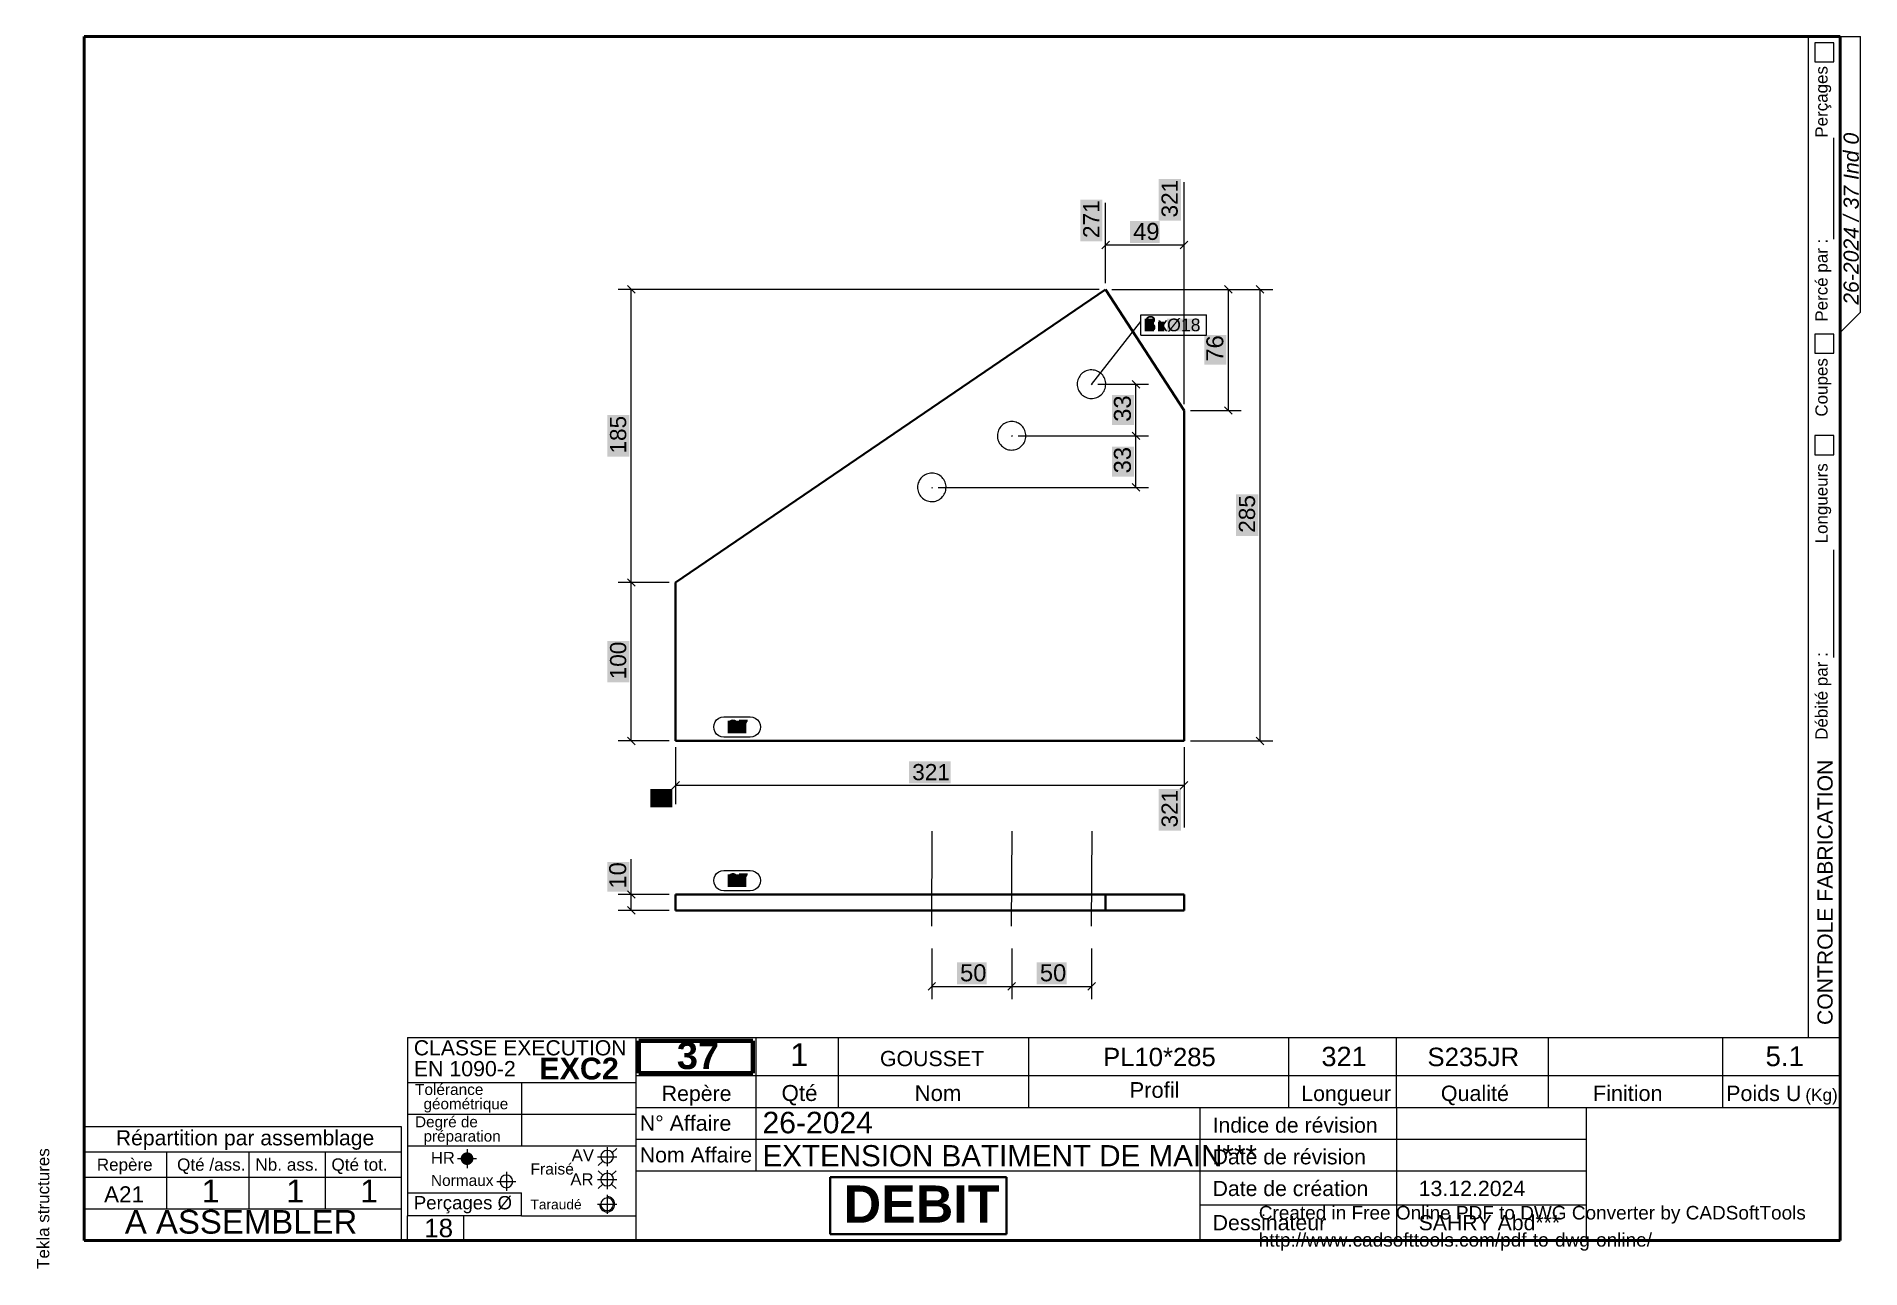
# Model space of a CAD drawing. Header units: millimetres. Extents: x 2 to 290, y 6 to 200.
import ezdxf

# ---------------------------------------------------------------- set-up
doc = ezdxf.new("R2010")
doc.units = ezdxf.units.MM
doc.header["$MEASUREMENT"] = 0
doc.layers.get('0').update_dxf_attribs({"linetype": 'CONTINUOUS'})
doc.layers.add('201CE10', color=7, linetype='CONTINUOUS')
doc.styles.add('201CEA0', font='Arial.ttf')
doc.styles.add('Arial$001H0', font='')
doc.styles.add('Arial$101H0', font='')
doc.styles.add('Arial$201H0IF', font='', dxfattribs={"oblique": 15})
doc.styles.get('Arial$001H0').set_extended_font_data('Arial')
doc.styles.get('Arial$101H0').set_extended_font_data('Arial', bold=True)
doc.styles.get('Arial$201H0IF').set_extended_font_data('Arial', italic=True)

msp = doc.modelspace()

# ---------------------------------------------------------------- texts
at = {"color": 0, "true_color": 0x000007, "style": 'Arial$001H0'}
for s, height, rotation, p in [('Perçages', 1.915, 90, (285, 184.03)), ('321', 2.549, 90.0002, (182.49, 171.44)), ('271', 2.555, 90.0002, (170.13, 168.19)), ('Percé par :', 1.9136, 90, (285, 155)), ('76', 2.682, 90.0002, (189.69, 148.68)), ('Coupes', 1.919, 90, (285, 140)), ('33', 2.682, 90.0002, (175.11, 139.19)), ('185', 2.549, 90.0002, (95.5, 134.18)), ('33', 2.682, 90.0002, (175.11, 131.05)), ('Longueurs', 1.915, 90, (285, 120)), ('285', 2.549, 90.0002, (194.69, 121.68)), ('100', 2.549, 90.0002, (95.5, 98.55)), ('Débité par :', 1.9132, 90, (285, 89)), ('CONTROLE FABRICATION', 2.3866, 90, (285.8, 44)), ('0', 2.97, 90.0002, (102.3, 78.87)), ('321', 2.549, 90.0002, (182.49, 75.17)), ('10', 2.682, 90.0002, (95.5, 65.52))]:
    msp.add_text(s, height=height, rotation=rotation, dxfattribs=at).set_placement(p)
at = {"color": 0, "true_color": 0x000001, "style": 'Arial$201H0IF'}
msp.add_text('26-2024 / 37 Ind 0', height=2.3932, rotation=90, dxfattribs=at).set_placement((289.92, 157.66))
at = {"color": 0, "true_color": 0x000007}
for s, height, style, p in [('49', 2.682, 'Arial$001H0', (175.46, 167.89)), ('37', 2.146, 'Arial$001H0', (111.5, 90.03)), ('321', 2.549, 'Arial$001H0', (140.62, 82.63)), ('37', 2.146, 'Arial$001H0', (111.5, 65.79)), ('50', 2.682, 'Arial$001H0', (148.16, 50.89)), ('50', 2.682, 'Arial$001H0', (160.75, 50.89)), ('CLASSE EXECUTION', 2.3882, 'Arial$001H0', (62, 39.2)), ('37', 4.291, 'Arial$101H0', (103.49, 37.04)), ('EN 1090-2', 2.409, 'Arial$001H0', (62, 35.9)), ('Tolérance ', 1.735, 'Arial$001H0', (62.2, 32.95)), ('Repère', 2.402, 'Arial$001H0', (101.11, 32)), ('Qté', 2.523, 'Arial$001H0', (120, 32)), ('Profil', 2.477, 'Arial$001H0', (174.9, 32.5)), ('Qualité', 2.428, 'Arial$001H0', (224, 32)), ('Finition', 2.436, 'Arial$001H0', (248, 32)), ('Poids U', 2.428, 'Arial$001H0', (269, 32)), ('  géométrique', 1.7204, 'Arial$001H0', (62.2, 30.7)), ('Nom', 2.496, 'Arial$001H0', (141, 32)), ('Longueur', 2.395, 'Arial$001H0', (202, 32)), ('(Kg)', 1.934, 'Arial$001H0', (281.5, 32)), ('Degré de', 1.724, 'Arial$001H0', (62.2, 27.85)), ('N° Affaire', 2.412, 'Arial$001H0', (97.64, 27.3)), ('Indice de révision', 2.3943, 'Arial$001H0', (188, 27)), ('Répartition par assemblage', 2.3866, 'Arial$001H0', (15, 25)), ('  préparation', 1.7216, 'Arial$001H0', (62.2, 25.6)), ('Repère', 1.922, 'Arial$001H0', (12, 21)), ('Qté /ass.', 1.929, 'Arial$001H0', (24.66, 21)), ('Nb. ass.', 1.939, 'Arial$001H0', (37, 21)), ('Qté tot.', 1.939, 'Arial$001H0', (49, 21)), ('HR', 1.871, 'Arial$001H0', (64.7, 22.1)), ('AV', 1.889, 'Arial$001H0', (86.9, 22.5)), ('Nom Affaire', 2.4035, 'Arial$001H0', (97.64, 22.3)), ('Date de révision', 2.3957, 'Arial$001H0', (188, 22)), ('Normaux', 1.741, 'Arial$001H0', (64.7, 18.6)), ('Fraisé', 1.765, 'Arial$001H0', (80.4, 20.4)), ('AR', 1.88, 'Arial$001H0', (86.7, 18.7)), ('DEBIT', 5.865, 'Arial$101H0', (129.8, 12.8)), ('Date de création', 2.3953, 'Arial$001H0', (188, 17)), ('Perçages Ø', 2.101, 'Arial$001H0', (62, 14.9)), ('Taraudé', 1.551, 'Arial$001H0', (80.4, 14.9)), ('Dessinateur', 2.4048, 'Arial$001H0', (188, 11.6))]:
    msp.add_text(s, height=height, dxfattribs=dict(at, style=style)).set_placement(p)
at = {"color": 0, "true_color": 0x008080}
for s, height, style, p in [('3', 2.38, 'Arial$001H0', (177.29, 153.48)), ('Ø18', 1.999, 'Arial$001H0', (180.82, 153.48)), ('x', 2.22, 'Arial$001H0', (179.37, 153.48)), ('1', 3.61, 'Arial$001H0', (121.39, 37.5)), ('PL10*285', 2.895, 'Arial$001H0', (170.73, 37.5)), ('321', 3.058, 'Arial$001H0', (205.17, 37.5)), ('S235JR', 2.911, 'Arial$001H0', (221.89, 37.5)), ('5.1', 3.122, 'Arial$001H0', (275.22, 37.5)), ('EXC2', 3.438, 'Arial$101H0', (81.79, 35.4)), ('GOUSSET', 2.405, 'Arial$001H0', (135.53, 37.5)), ('26-2024', 3.396, 'Arial$001H0', (117, 26.9)), ('EXTENSION BATIMENT DE MAIN***', 3.3387, 'Arial$001H0', (117, 21.7)), ('A21', 2.537, 'Arial$001H0', (13.14, 16)), ('1', 3.61, 'Arial$001H0', (28.55, 16)), ('1', 3.61, 'Arial$001H0', (41.89, 16)), ('1', 3.61, 'Arial$001H0', (53.55, 16)), ('13.12.2024', 2.407, 'Arial$001H0', (220.5, 17)), ('18', 2.913, 'Arial$001H0', (63.66, 10.5)), ('SAHRY Abd***', 2.3958, 'Arial$001H0', (220.5, 11.6))]:
    msp.add_text(s, height=height, dxfattribs=dict(at, style=style)).set_placement(p)
at = {"color": 0, "true_color": 0x333399, "style": 'Arial$001H0'}
msp.add_text('Tekla structures', height=1.9166, rotation=90, dxfattribs=at).set_placement((4.5, 5.5))
at = {"color": 0, "true_color": 0x000001, "style": 'Arial$001H0'}
msp.add_text('A ASSEMBLER', height=3.7188, dxfattribs=at).set_placement((16.42, 11.07))

# ---------------------------------------------------------------- blocks, each defined once
blk = doc.blocks.new('1FED170')
at = {"layer": '201CE10', "color": 0, "true_color": 0x000001, "style": '201CEA0'}
for s, p in [('Created in Free Online PDF to DWG Converter by CADSoftTools', (0, 0)), ('http://www.cadsofttools.com/pdf-to-dwg-online/', (0, -2))]:
    blk.add_text(s, height=1, dxfattribs=at).set_placement(p)

# ---------------------------------------------------------------- hatches: boundary and pattern name
at = {"true_color": 0xffffff}
for points in [[(182.99, 177.5), (179.49, 177.5), (179.49, 170.94), (182.99, 170.94)], [(170.63, 174.25), (167.13, 174.25), (167.13, 167.69), (170.63, 167.69)], [(179.67, 167.39), (179.67, 170.89), (174.96, 170.89), (174.96, 167.39)], [(178.77, 153.48), (178.77, 155.48), (177.29, 155.48), (177.29, 153.48)], [(178.77, 153.48), (178.77, 155.48), (177.29, 155.48), (177.29, 153.48)], [(185.86, 153.48), (185.86, 155.48), (180.82, 155.48), (180.82, 153.48)], [(185.86, 153.48), (185.86, 155.48), (180.82, 155.48), (180.82, 153.48)], [(180.37, 153.48), (180.37, 154.98), (179.37, 154.98), (179.37, 153.48)], [(180.37, 153.48), (180.37, 154.98), (179.37, 154.98), (179.37, 153.48)], [(190.19, 152.88), (186.69, 152.88), (186.69, 148.18), (190.19, 148.18)], [(175.61, 143.4), (172.11, 143.4), (172.11, 138.69), (175.61, 138.69)], [(96, 140.24), (92.5, 140.24), (92.5, 133.68), (96, 133.68)], [(175.61, 135.25), (172.11, 135.25), (172.11, 130.55), (175.61, 130.55)], [(195.19, 127.74), (191.69, 127.74), (191.69, 121.18), (195.19, 121.18)], [(96, 104.61), (92.5, 104.61), (92.5, 98.05), (96, 98.05)], [(114.46, 90.03), (114.46, 92.03), (111.5, 92.03), (111.5, 90.03)], [(114.46, 90.03), (114.46, 92.03), (111.5, 92.03), (111.5, 90.03)], [(146.68, 82.13), (146.68, 85.63), (140.12, 85.63), (140.12, 82.13)], [(102.8, 81.23), (99.3, 81.23), (99.3, 78.37), (102.8, 78.37)], [(182.99, 81.23), (179.49, 81.23), (179.49, 74.67), (182.99, 74.67)], [(96, 69.73), (92.5, 69.73), (92.5, 65.02), (96, 65.02)], [(114.46, 65.79), (114.46, 67.79), (111.5, 67.79), (111.5, 65.79)], [(114.46, 65.79), (114.46, 67.79), (111.5, 67.79), (111.5, 65.79)], [(152.36, 50.39), (152.36, 53.89), (147.66, 53.89), (147.66, 50.39)], [(164.96, 50.39), (164.96, 53.89), (160.25, 53.89), (160.25, 50.39)]]:
    msp.add_hatch(color=0, dxfattribs=at).paths.add_polyline_path(points)
at = {"true_color": 0x000007}
for points in [[(171.13, 167.09), (171.18, 167.09), (171.18, 167.09), (171.18, 167.08), (171.18, 167.08), (171.18, 167.08), (171.18, 167.07), (171.18, 167.07), (171.18, 167.07), (171.17, 167.07), (171.17, 167.06), (171.17, 167.06), (171.17, 167.06), (171.17, 167.06), (171.16, 167.05), (171.16, 167.05), (171.16, 167.05), (171.16, 167.05), (171.15, 167.05), (171.15, 167.05), (171.15, 167.04), (171.15, 167.04), (171.14, 167.04), (171.14, 167.04), (171.14, 167.04), (171.13, 167.04), (171.13, 167.04), (171.12, 167.04), (171.12, 167.04), (171.12, 167.04), (171.12, 167.04), (171.11, 167.05), (171.11, 167.05), (171.11, 167.05), (171.1, 167.05), (171.1, 167.05), (171.1, 167.05), (171.1, 167.06), (171.09, 167.06), (171.09, 167.06), (171.09, 167.06), (171.09, 167.07), (171.09, 167.07), (171.09, 167.07), (171.08, 167.07), (171.08, 167.08), (171.08, 167.08), (171.08, 167.08), (171.08, 167.09), (171.08, 167.09), (171.08, 167.09), (171.08, 167.1), (171.08, 167.1), (171.08, 167.1), (171.08, 167.11), (171.09, 167.11), (171.09, 167.11), (171.09, 167.12), (171.09, 167.12), (171.09, 167.12), (171.09, 167.12), (171.1, 167.13), (171.1, 167.13), (171.1, 167.13), (171.1, 167.13), (171.11, 167.13), (171.11, 167.14), (171.11, 167.14), (171.12, 167.14), (171.12, 167.14), (171.12, 167.14), (171.12, 167.14), (171.13, 167.14), (171.13, 167.14), (171.14, 167.14), (171.14, 167.14), (171.14, 167.14), (171.15, 167.14), (171.15, 167.14), (171.15, 167.14), (171.15, 167.14), (171.16, 167.13), (171.16, 167.13), (171.16, 167.13), (171.16, 167.13), (171.17, 167.13), (171.17, 167.12), (171.17, 167.12), (171.17, 167.12), (171.17, 167.12), (171.18, 167.11), (171.18, 167.11), (171.18, 167.11), (171.18, 167.1), (171.18, 167.1), (171.18, 167.1), (171.18, 167.09), (171.18, 167.09)], [(183.49, 167.09), (183.54, 167.09), (183.54, 167.09), (183.54, 167.08), (183.54, 167.08), (183.54, 167.08), (183.54, 167.07), (183.54, 167.07), (183.54, 167.07), (183.54, 167.07), (183.53, 167.06), (183.53, 167.06), (183.53, 167.06), (183.53, 167.06), (183.53, 167.05), (183.52, 167.05), (183.52, 167.05), (183.52, 167.05), (183.51, 167.05), (183.51, 167.05), (183.51, 167.04), (183.51, 167.04), (183.5, 167.04), (183.5, 167.04), (183.5, 167.04), (183.49, 167.04), (183.49, 167.04), (183.49, 167.04), (183.48, 167.04), (183.48, 167.04), (183.48, 167.04), (183.47, 167.05), (183.47, 167.05), (183.47, 167.05), (183.46, 167.05), (183.46, 167.05), (183.46, 167.05), (183.46, 167.06), (183.45, 167.06), (183.45, 167.06), (183.45, 167.06), (183.45, 167.07), (183.45, 167.07), (183.45, 167.07), (183.45, 167.07), (183.44, 167.08), (183.44, 167.08), (183.44, 167.08), (183.44, 167.09), (183.44, 167.09), (183.44, 167.09), (183.44, 167.1), (183.44, 167.1), (183.44, 167.1), (183.45, 167.11), (183.45, 167.11), (183.45, 167.11), (183.45, 167.12), (183.45, 167.12), (183.45, 167.12), (183.45, 167.12), (183.46, 167.13), (183.46, 167.13), (183.46, 167.13), (183.46, 167.13), (183.47, 167.13), (183.47, 167.14), (183.47, 167.14), (183.48, 167.14), (183.48, 167.14), (183.48, 167.14), (183.49, 167.14), (183.49, 167.14), (183.49, 167.14), (183.5, 167.14), (183.5, 167.14), (183.5, 167.14), (183.51, 167.14), (183.51, 167.14), (183.51, 167.14), (183.51, 167.14), (183.52, 167.13), (183.52, 167.13), (183.52, 167.13), (183.53, 167.13), (183.53, 167.13), (183.53, 167.12), (183.53, 167.12), (183.53, 167.12), (183.54, 167.12), (183.54, 167.11), (183.54, 167.11), (183.54, 167.11), (183.54, 167.1), (183.54, 167.1), (183.54, 167.1), (183.54, 167.09), (183.54, 167.09)], [(96.3, 160.09), (96.35, 160.09), (96.35, 160.09), (96.35, 160.08), (96.35, 160.08), (96.35, 160.08), (96.35, 160.07), (96.35, 160.07), (96.34, 160.07), (96.34, 160.07), (96.34, 160.06), (96.34, 160.06), (96.34, 160.06), (96.34, 160.06), (96.33, 160.05), (96.33, 160.05), (96.33, 160.05), (96.33, 160.05), (96.32, 160.05), (96.32, 160.04), (96.32, 160.04), (96.31, 160.04), (96.31, 160.04), (96.31, 160.04), (96.3, 160.04), (96.3, 160.04), (96.3, 160.04), (96.29, 160.04), (96.29, 160.04), (96.29, 160.04), (96.28, 160.04), (96.28, 160.04), (96.28, 160.05), (96.27, 160.05), (96.27, 160.05), (96.27, 160.05), (96.27, 160.05), (96.26, 160.06), (96.26, 160.06), (96.26, 160.06), (96.26, 160.06), (96.26, 160.07), (96.26, 160.07), (96.25, 160.07), (96.25, 160.07), (96.25, 160.08), (96.25, 160.08), (96.25, 160.08), (96.25, 160.09), (96.25, 160.09), (96.25, 160.09), (96.25, 160.1), (96.25, 160.1), (96.25, 160.1), (96.25, 160.11), (96.25, 160.11), (96.26, 160.11), (96.26, 160.12), (96.26, 160.12), (96.26, 160.12), (96.26, 160.12), (96.26, 160.13), (96.27, 160.13), (96.27, 160.13), (96.27, 160.13), (96.27, 160.13), (96.28, 160.14), (96.28, 160.14), (96.28, 160.14), (96.29, 160.14), (96.29, 160.14), (96.29, 160.14), (96.3, 160.14), (96.3, 160.14), (96.3, 160.14), (96.31, 160.14), (96.31, 160.14), (96.31, 160.14), (96.32, 160.14), (96.32, 160.14), (96.32, 160.14), (96.33, 160.13), (96.33, 160.13), (96.33, 160.13), (96.33, 160.13), (96.34, 160.13), (96.34, 160.12), (96.34, 160.12), (96.34, 160.12), (96.34, 160.12), (96.34, 160.11), (96.35, 160.11), (96.35, 160.11), (96.35, 160.1), (96.35, 160.1), (96.35, 160.1), (96.35, 160.09), (96.35, 160.09)], [(190.49, 160.09), (190.54, 160.09), (190.54, 160.09), (190.54, 160.08), (190.54, 160.08), (190.54, 160.08), (190.54, 160.07), (190.54, 160.07), (190.54, 160.07), (190.54, 160.07), (190.53, 160.06), (190.53, 160.06), (190.53, 160.06), (190.53, 160.06), (190.53, 160.05), (190.52, 160.05), (190.52, 160.05), (190.52, 160.05), (190.51, 160.05), (190.51, 160.04), (190.51, 160.04), (190.51, 160.04), (190.5, 160.04), (190.5, 160.04), (190.5, 160.04), (190.49, 160.04), (190.49, 160.04), (190.49, 160.04), (190.48, 160.04), (190.48, 160.04), (190.48, 160.04), (190.47, 160.04), (190.47, 160.05), (190.47, 160.05), (190.46, 160.05), (190.46, 160.05), (190.46, 160.05), (190.46, 160.06), (190.45, 160.06), (190.45, 160.06), (190.45, 160.06), (190.45, 160.07), (190.45, 160.07), (190.45, 160.07), (190.45, 160.07), (190.44, 160.08), (190.44, 160.08), (190.44, 160.08), (190.44, 160.09), (190.44, 160.09), (190.44, 160.09), (190.44, 160.1), (190.44, 160.1), (190.44, 160.1), (190.45, 160.11), (190.45, 160.11), (190.45, 160.11), (190.45, 160.12), (190.45, 160.12), (190.45, 160.12), (190.45, 160.12), (190.46, 160.13), (190.46, 160.13), (190.46, 160.13), (190.46, 160.13), (190.47, 160.13), (190.47, 160.14), (190.47, 160.14), (190.48, 160.14), (190.48, 160.14), (190.48, 160.14), (190.49, 160.14), (190.49, 160.14), (190.49, 160.14), (190.5, 160.14), (190.5, 160.14), (190.5, 160.14), (190.51, 160.14), (190.51, 160.14), (190.51, 160.14), (190.51, 160.14), (190.52, 160.13), (190.52, 160.13), (190.52, 160.13), (190.53, 160.13), (190.53, 160.13), (190.53, 160.12), (190.53, 160.12), (190.53, 160.12), (190.54, 160.12), (190.54, 160.11), (190.54, 160.11), (190.54, 160.11), (190.54, 160.1), (190.54, 160.1), (190.54, 160.1), (190.54, 160.09), (190.54, 160.09)], [(195.49, 160.09), (195.54, 160.09), (195.54, 160.09), (195.54, 160.08), (195.54, 160.08), (195.54, 160.08), (195.54, 160.07), (195.54, 160.07), (195.54, 160.07), (195.54, 160.07), (195.53, 160.06), (195.53, 160.06), (195.53, 160.06), (195.53, 160.06), (195.53, 160.05), (195.52, 160.05), (195.52, 160.05), (195.52, 160.05), (195.51, 160.05), (195.51, 160.04), (195.51, 160.04), (195.51, 160.04), (195.5, 160.04), (195.5, 160.04), (195.5, 160.04), (195.49, 160.04), (195.49, 160.04), (195.49, 160.04), (195.48, 160.04), (195.48, 160.04), (195.48, 160.04), (195.47, 160.04), (195.47, 160.05), (195.47, 160.05), (195.46, 160.05), (195.46, 160.05), (195.46, 160.05), (195.46, 160.06), (195.45, 160.06), (195.45, 160.06), (195.45, 160.06), (195.45, 160.07), (195.45, 160.07), (195.45, 160.07), (195.45, 160.07), (195.44, 160.08), (195.44, 160.08), (195.44, 160.08), (195.44, 160.09), (195.44, 160.09), (195.44, 160.09), (195.44, 160.1), (195.44, 160.1), (195.44, 160.1), (195.45, 160.11), (195.45, 160.11), (195.45, 160.11), (195.45, 160.12), (195.45, 160.12), (195.45, 160.12), (195.45, 160.12), (195.46, 160.13), (195.46, 160.13), (195.46, 160.13), (195.46, 160.13), (195.47, 160.13), (195.47, 160.14), (195.47, 160.14), (195.48, 160.14), (195.48, 160.14), (195.48, 160.14), (195.49, 160.14), (195.49, 160.14), (195.49, 160.14), (195.5, 160.14), (195.5, 160.14), (195.5, 160.14), (195.51, 160.14), (195.51, 160.14), (195.51, 160.14), (195.51, 160.14), (195.52, 160.13), (195.52, 160.13), (195.52, 160.13), (195.53, 160.13), (195.53, 160.13), (195.53, 160.12), (195.53, 160.12), (195.53, 160.12), (195.54, 160.12), (195.54, 160.11), (195.54, 160.11), (195.54, 160.11), (195.54, 160.1), (195.54, 160.1), (195.54, 160.1), (195.54, 160.09), (195.54, 160.09)], [(175.91, 145.11), (175.96, 145.11), (175.96, 145.11), (175.96, 145.11), (175.96, 145.1), (175.95, 145.1), (175.95, 145.1), (175.95, 145.09), (175.95, 145.09), (175.95, 145.09), (175.95, 145.09), (175.95, 145.08), (175.94, 145.08), (175.94, 145.08), (175.94, 145.08), (175.94, 145.07), (175.93, 145.07), (175.93, 145.07), (175.93, 145.07), (175.93, 145.07), (175.92, 145.07), (175.92, 145.07), (175.92, 145.07), (175.91, 145.06), (175.91, 145.06), (175.91, 145.06), (175.9, 145.06), (175.9, 145.06), (175.9, 145.07), (175.89, 145.07), (175.89, 145.07), (175.89, 145.07), (175.88, 145.07), (175.88, 145.07), (175.88, 145.07), (175.88, 145.07), (175.87, 145.08), (175.87, 145.08), (175.87, 145.08), (175.87, 145.08), (175.86, 145.09), (175.86, 145.09), (175.86, 145.09), (175.86, 145.09), (175.86, 145.1), (175.86, 145.1), (175.86, 145.1), (175.86, 145.11), (175.86, 145.11), (175.86, 145.11), (175.86, 145.12), (175.86, 145.12), (175.86, 145.12), (175.86, 145.13), (175.86, 145.13), (175.86, 145.13), (175.86, 145.14), (175.86, 145.14), (175.86, 145.14), (175.87, 145.14), (175.87, 145.15), (175.87, 145.15), (175.87, 145.15), (175.88, 145.15), (175.88, 145.16), (175.88, 145.16), (175.88, 145.16), (175.89, 145.16), (175.89, 145.16), (175.89, 145.16), (175.9, 145.16), (175.9, 145.16), (175.9, 145.16), (175.91, 145.16), (175.91, 145.16), (175.91, 145.16), (175.92, 145.16), (175.92, 145.16), (175.92, 145.16), (175.93, 145.16), (175.93, 145.16), (175.93, 145.16), (175.93, 145.16), (175.94, 145.15), (175.94, 145.15), (175.94, 145.15), (175.94, 145.15), (175.95, 145.14), (175.95, 145.14), (175.95, 145.14), (175.95, 145.14), (175.95, 145.13), (175.95, 145.13), (175.95, 145.13), (175.96, 145.12), (175.96, 145.12), (175.96, 145.12), (175.96, 145.11)], [(190.49, 140.97), (190.54, 140.97), (190.54, 140.97), (190.54, 140.96), (190.54, 140.96), (190.54, 140.96), (190.54, 140.95), (190.54, 140.95), (190.54, 140.95), (190.54, 140.95), (190.53, 140.94), (190.53, 140.94), (190.53, 140.94), (190.53, 140.94), (190.53, 140.93), (190.52, 140.93), (190.52, 140.93), (190.52, 140.93), (190.51, 140.93), (190.51, 140.92), (190.51, 140.92), (190.51, 140.92), (190.5, 140.92), (190.5, 140.92), (190.5, 140.92), (190.49, 140.92), (190.49, 140.92), (190.49, 140.92), (190.48, 140.92), (190.48, 140.92), (190.48, 140.92), (190.47, 140.92), (190.47, 140.93), (190.47, 140.93), (190.46, 140.93), (190.46, 140.93), (190.46, 140.93), (190.46, 140.94), (190.45, 140.94), (190.45, 140.94), (190.45, 140.94), (190.45, 140.95), (190.45, 140.95), (190.45, 140.95), (190.45, 140.95), (190.44, 140.96), (190.44, 140.96), (190.44, 140.96), (190.44, 140.97), (190.44, 140.97), (190.44, 140.97), (190.44, 140.98), (190.44, 140.98), (190.44, 140.98), (190.45, 140.99), (190.45, 140.99), (190.45, 140.99), (190.45, 141), (190.45, 141), (190.45, 141), (190.45, 141), (190.46, 141.01), (190.46, 141.01), (190.46, 141.01), (190.46, 141.01), (190.47, 141.01), (190.47, 141.01), (190.47, 141.02), (190.48, 141.02), (190.48, 141.02), (190.48, 141.02), (190.49, 141.02), (190.49, 141.02), (190.49, 141.02), (190.5, 141.02), (190.5, 141.02), (190.5, 141.02), (190.51, 141.02), (190.51, 141.02), (190.51, 141.02), (190.51, 141.01), (190.52, 141.01), (190.52, 141.01), (190.52, 141.01), (190.53, 141.01), (190.53, 141.01), (190.53, 141), (190.53, 141), (190.53, 141), (190.54, 141), (190.54, 140.99), (190.54, 140.99), (190.54, 140.99), (190.54, 140.98), (190.54, 140.98), (190.54, 140.98), (190.54, 140.97), (190.54, 140.97)], [(175.91, 136.97), (175.96, 136.97), (175.96, 136.97), (175.96, 136.96), (175.96, 136.96), (175.95, 136.96), (175.95, 136.95), (175.95, 136.95), (175.95, 136.95), (175.95, 136.95), (175.95, 136.94), (175.95, 136.94), (175.94, 136.94), (175.94, 136.94), (175.94, 136.93), (175.94, 136.93), (175.93, 136.93), (175.93, 136.93), (175.93, 136.93), (175.93, 136.92), (175.92, 136.92), (175.92, 136.92), (175.92, 136.92), (175.91, 136.92), (175.91, 136.92), (175.91, 136.92), (175.9, 136.92), (175.9, 136.92), (175.9, 136.92), (175.89, 136.92), (175.89, 136.92), (175.89, 136.92), (175.88, 136.93), (175.88, 136.93), (175.88, 136.93), (175.88, 136.93), (175.87, 136.93), (175.87, 136.94), (175.87, 136.94), (175.87, 136.94), (175.86, 136.94), (175.86, 136.95), (175.86, 136.95), (175.86, 136.95), (175.86, 136.95), (175.86, 136.96), (175.86, 136.96), (175.86, 136.96), (175.86, 136.97), (175.86, 136.97), (175.86, 136.97), (175.86, 136.98), (175.86, 136.98), (175.86, 136.98), (175.86, 136.99), (175.86, 136.99), (175.86, 136.99), (175.86, 137), (175.86, 137), (175.87, 137), (175.87, 137), (175.87, 137.01), (175.87, 137.01), (175.88, 137.01), (175.88, 137.01), (175.88, 137.01), (175.88, 137.02), (175.89, 137.02), (175.89, 137.02), (175.89, 137.02), (175.9, 137.02), (175.9, 137.02), (175.9, 137.02), (175.91, 137.02), (175.91, 137.02), (175.91, 137.02), (175.92, 137.02), (175.92, 137.02), (175.92, 137.02), (175.93, 137.02), (175.93, 137.02), (175.93, 137.01), (175.93, 137.01), (175.94, 137.01), (175.94, 137.01), (175.94, 137.01), (175.94, 137), (175.95, 137), (175.95, 137), (175.95, 137), (175.95, 136.99), (175.95, 136.99), (175.95, 136.99), (175.95, 136.98), (175.96, 136.98), (175.96, 136.98), (175.96, 136.97), (175.96, 136.97)], [(175.91, 136.97), (175.96, 136.97), (175.96, 136.97), (175.96, 136.96), (175.96, 136.96), (175.95, 136.96), (175.95, 136.95), (175.95, 136.95), (175.95, 136.95), (175.95, 136.95), (175.95, 136.94), (175.95, 136.94), (175.94, 136.94), (175.94, 136.94), (175.94, 136.93), (175.94, 136.93), (175.93, 136.93), (175.93, 136.93), (175.93, 136.93), (175.93, 136.92), (175.92, 136.92), (175.92, 136.92), (175.92, 136.92), (175.91, 136.92), (175.91, 136.92), (175.91, 136.92), (175.9, 136.92), (175.9, 136.92), (175.9, 136.92), (175.89, 136.92), (175.89, 136.92), (175.89, 136.92), (175.88, 136.93), (175.88, 136.93), (175.88, 136.93), (175.88, 136.93), (175.87, 136.93), (175.87, 136.94), (175.87, 136.94), (175.87, 136.94), (175.86, 136.94), (175.86, 136.95), (175.86, 136.95), (175.86, 136.95), (175.86, 136.95), (175.86, 136.96), (175.86, 136.96), (175.86, 136.96), (175.86, 136.97), (175.86, 136.97), (175.86, 136.97), (175.86, 136.98), (175.86, 136.98), (175.86, 136.98), (175.86, 136.99), (175.86, 136.99), (175.86, 136.99), (175.86, 137), (175.86, 137), (175.87, 137), (175.87, 137), (175.87, 137.01), (175.87, 137.01), (175.88, 137.01), (175.88, 137.01), (175.88, 137.01), (175.88, 137.02), (175.89, 137.02), (175.89, 137.02), (175.89, 137.02), (175.9, 137.02), (175.9, 137.02), (175.9, 137.02), (175.91, 137.02), (175.91, 137.02), (175.91, 137.02), (175.92, 137.02), (175.92, 137.02), (175.92, 137.02), (175.93, 137.02), (175.93, 137.02), (175.93, 137.01), (175.93, 137.01), (175.94, 137.01), (175.94, 137.01), (175.94, 137.01), (175.94, 137), (175.95, 137), (175.95, 137), (175.95, 137), (175.95, 136.99), (175.95, 136.99), (175.95, 136.99), (175.95, 136.98), (175.96, 136.98), (175.96, 136.98), (175.96, 136.97), (175.96, 136.97)], [(175.91, 128.83), (175.96, 128.83), (175.96, 128.82), (175.96, 128.82), (175.96, 128.82), (175.95, 128.81), (175.95, 128.81), (175.95, 128.81), (175.95, 128.81), (175.95, 128.8), (175.95, 128.8), (175.95, 128.8), (175.94, 128.79), (175.94, 128.79), (175.94, 128.79), (175.94, 128.79), (175.93, 128.79), (175.93, 128.78), (175.93, 128.78), (175.93, 128.78), (175.92, 128.78), (175.92, 128.78), (175.92, 128.78), (175.91, 128.78), (175.91, 128.78), (175.91, 128.78), (175.9, 128.78), (175.9, 128.78), (175.9, 128.78), (175.89, 128.78), (175.89, 128.78), (175.89, 128.78), (175.88, 128.78), (175.88, 128.78), (175.88, 128.79), (175.88, 128.79), (175.87, 128.79), (175.87, 128.79), (175.87, 128.79), (175.87, 128.8), (175.86, 128.8), (175.86, 128.8), (175.86, 128.81), (175.86, 128.81), (175.86, 128.81), (175.86, 128.81), (175.86, 128.82), (175.86, 128.82), (175.86, 128.82), (175.86, 128.83), (175.86, 128.83), (175.86, 128.83), (175.86, 128.84), (175.86, 128.84), (175.86, 128.84), (175.86, 128.85), (175.86, 128.85), (175.86, 128.85), (175.86, 128.86), (175.87, 128.86), (175.87, 128.86), (175.87, 128.86), (175.87, 128.86), (175.88, 128.87), (175.88, 128.87), (175.88, 128.87), (175.88, 128.87), (175.89, 128.87), (175.89, 128.87), (175.89, 128.88), (175.9, 128.88), (175.9, 128.88), (175.9, 128.88), (175.91, 128.88), (175.91, 128.88), (175.91, 128.88), (175.92, 128.88), (175.92, 128.88), (175.92, 128.87), (175.93, 128.87), (175.93, 128.87), (175.93, 128.87), (175.93, 128.87), (175.94, 128.87), (175.94, 128.86), (175.94, 128.86), (175.94, 128.86), (175.95, 128.86), (175.95, 128.86), (175.95, 128.85), (175.95, 128.85), (175.95, 128.85), (175.95, 128.84), (175.95, 128.84), (175.96, 128.84), (175.96, 128.83), (175.96, 128.83), (175.96, 128.83)], [(96.3, 113.83), (96.35, 113.83), (96.35, 113.82), (96.35, 113.82), (96.35, 113.82), (96.35, 113.81), (96.35, 113.81), (96.35, 113.81), (96.34, 113.8), (96.34, 113.8), (96.34, 113.8), (96.34, 113.79), (96.34, 113.79), (96.34, 113.79), (96.33, 113.79), (96.33, 113.79), (96.33, 113.78), (96.33, 113.78), (96.32, 113.78), (96.32, 113.78), (96.32, 113.78), (96.31, 113.78), (96.31, 113.78), (96.31, 113.78), (96.3, 113.78), (96.3, 113.78), (96.3, 113.78), (96.29, 113.78), (96.29, 113.78), (96.29, 113.78), (96.28, 113.78), (96.28, 113.78), (96.28, 113.78), (96.27, 113.78), (96.27, 113.78), (96.27, 113.79), (96.27, 113.79), (96.26, 113.79), (96.26, 113.79), (96.26, 113.79), (96.26, 113.8), (96.26, 113.8), (96.26, 113.8), (96.25, 113.81), (96.25, 113.81), (96.25, 113.81), (96.25, 113.82), (96.25, 113.82), (96.25, 113.82), (96.25, 113.83), (96.25, 113.83), (96.25, 113.83), (96.25, 113.84), (96.25, 113.84), (96.25, 113.84), (96.25, 113.85), (96.26, 113.85), (96.26, 113.85), (96.26, 113.85), (96.26, 113.86), (96.26, 113.86), (96.26, 113.86), (96.27, 113.86), (96.27, 113.87), (96.27, 113.87), (96.27, 113.87), (96.28, 113.87), (96.28, 113.87), (96.28, 113.87), (96.29, 113.87), (96.29, 113.87), (96.29, 113.87), (96.3, 113.88), (96.3, 113.88), (96.3, 113.88), (96.31, 113.87), (96.31, 113.87), (96.31, 113.87), (96.32, 113.87), (96.32, 113.87), (96.32, 113.87), (96.33, 113.87), (96.33, 113.87), (96.33, 113.87), (96.33, 113.86), (96.34, 113.86), (96.34, 113.86), (96.34, 113.86), (96.34, 113.85), (96.34, 113.85), (96.34, 113.85), (96.35, 113.85), (96.35, 113.84), (96.35, 113.84), (96.35, 113.84), (96.35, 113.83), (96.35, 113.83), (96.35, 113.83)], [(96.3, 113.83), (96.35, 113.83), (96.35, 113.82), (96.35, 113.82), (96.35, 113.82), (96.35, 113.81), (96.35, 113.81), (96.35, 113.81), (96.34, 113.8), (96.34, 113.8), (96.34, 113.8), (96.34, 113.79), (96.34, 113.79), (96.34, 113.79), (96.33, 113.79), (96.33, 113.79), (96.33, 113.78), (96.33, 113.78), (96.32, 113.78), (96.32, 113.78), (96.32, 113.78), (96.31, 113.78), (96.31, 113.78), (96.31, 113.78), (96.3, 113.78), (96.3, 113.78), (96.3, 113.78), (96.29, 113.78), (96.29, 113.78), (96.29, 113.78), (96.28, 113.78), (96.28, 113.78), (96.28, 113.78), (96.27, 113.78), (96.27, 113.78), (96.27, 113.79), (96.27, 113.79), (96.26, 113.79), (96.26, 113.79), (96.26, 113.79), (96.26, 113.8), (96.26, 113.8), (96.26, 113.8), (96.25, 113.81), (96.25, 113.81), (96.25, 113.81), (96.25, 113.82), (96.25, 113.82), (96.25, 113.82), (96.25, 113.83), (96.25, 113.83), (96.25, 113.83), (96.25, 113.84), (96.25, 113.84), (96.25, 113.84), (96.25, 113.85), (96.26, 113.85), (96.26, 113.85), (96.26, 113.85), (96.26, 113.86), (96.26, 113.86), (96.26, 113.86), (96.27, 113.86), (96.27, 113.87), (96.27, 113.87), (96.27, 113.87), (96.28, 113.87), (96.28, 113.87), (96.28, 113.87), (96.29, 113.87), (96.29, 113.87), (96.29, 113.87), (96.3, 113.88), (96.3, 113.88), (96.3, 113.88), (96.31, 113.87), (96.31, 113.87), (96.31, 113.87), (96.32, 113.87), (96.32, 113.87), (96.32, 113.87), (96.33, 113.87), (96.33, 113.87), (96.33, 113.87), (96.33, 113.86), (96.34, 113.86), (96.34, 113.86), (96.34, 113.86), (96.34, 113.85), (96.34, 113.85), (96.34, 113.85), (96.35, 113.85), (96.35, 113.84), (96.35, 113.84), (96.35, 113.84), (96.35, 113.83), (96.35, 113.83), (96.35, 113.83)], [(96.3, 88.83), (96.35, 88.83), (96.35, 88.82), (96.35, 88.82), (96.35, 88.82), (96.35, 88.81), (96.35, 88.81), (96.35, 88.81), (96.34, 88.8), (96.34, 88.8), (96.34, 88.8), (96.34, 88.8), (96.34, 88.79), (96.34, 88.79), (96.33, 88.79), (96.33, 88.79), (96.33, 88.78), (96.33, 88.78), (96.32, 88.78), (96.32, 88.78), (96.32, 88.78), (96.31, 88.78), (96.31, 88.78), (96.31, 88.78), (96.3, 88.78), (96.3, 88.78), (96.3, 88.78), (96.29, 88.78), (96.29, 88.78), (96.29, 88.78), (96.28, 88.78), (96.28, 88.78), (96.28, 88.78), (96.27, 88.78), (96.27, 88.78), (96.27, 88.79), (96.27, 88.79), (96.26, 88.79), (96.26, 88.79), (96.26, 88.8), (96.26, 88.8), (96.26, 88.8), (96.26, 88.8), (96.25, 88.81), (96.25, 88.81), (96.25, 88.81), (96.25, 88.82), (96.25, 88.82), (96.25, 88.82), (96.25, 88.83), (96.25, 88.83), (96.25, 88.83), (96.25, 88.84), (96.25, 88.84), (96.25, 88.84), (96.25, 88.85), (96.26, 88.85), (96.26, 88.85), (96.26, 88.85), (96.26, 88.86), (96.26, 88.86), (96.26, 88.86), (96.27, 88.86), (96.27, 88.87), (96.27, 88.87), (96.27, 88.87), (96.28, 88.87), (96.28, 88.87), (96.28, 88.87), (96.29, 88.87), (96.29, 88.87), (96.29, 88.88), (96.3, 88.88), (96.3, 88.88), (96.3, 88.88), (96.31, 88.88), (96.31, 88.87), (96.31, 88.87), (96.32, 88.87), (96.32, 88.87), (96.32, 88.87), (96.33, 88.87), (96.33, 88.87), (96.33, 88.87), (96.33, 88.86), (96.34, 88.86), (96.34, 88.86), (96.34, 88.86), (96.34, 88.85), (96.34, 88.85), (96.34, 88.85), (96.35, 88.85), (96.35, 88.84), (96.35, 88.84), (96.35, 88.84), (96.35, 88.83), (96.35, 88.83), (96.35, 88.83)], [(195.49, 88.83), (195.54, 88.83), (195.54, 88.82), (195.54, 88.82), (195.54, 88.82), (195.54, 88.81), (195.54, 88.81), (195.54, 88.81), (195.54, 88.8), (195.54, 88.8), (195.53, 88.8), (195.53, 88.8), (195.53, 88.79), (195.53, 88.79), (195.53, 88.79), (195.52, 88.79), (195.52, 88.78), (195.52, 88.78), (195.51, 88.78), (195.51, 88.78), (195.51, 88.78), (195.51, 88.78), (195.5, 88.78), (195.5, 88.78), (195.5, 88.78), (195.49, 88.78), (195.49, 88.78), (195.49, 88.78), (195.48, 88.78), (195.48, 88.78), (195.48, 88.78), (195.47, 88.78), (195.47, 88.78), (195.47, 88.78), (195.46, 88.78), (195.46, 88.79), (195.46, 88.79), (195.46, 88.79), (195.45, 88.79), (195.45, 88.8), (195.45, 88.8), (195.45, 88.8), (195.45, 88.8), (195.45, 88.81), (195.45, 88.81), (195.44, 88.81), (195.44, 88.82), (195.44, 88.82), (195.44, 88.82), (195.44, 88.83), (195.44, 88.83), (195.44, 88.83), (195.44, 88.84), (195.44, 88.84), (195.45, 88.84), (195.45, 88.85), (195.45, 88.85), (195.45, 88.85), (195.45, 88.85), (195.45, 88.86), (195.45, 88.86), (195.46, 88.86), (195.46, 88.86), (195.46, 88.87), (195.46, 88.87), (195.47, 88.87), (195.47, 88.87), (195.47, 88.87), (195.48, 88.87), (195.48, 88.87), (195.48, 88.87), (195.49, 88.88), (195.49, 88.88), (195.49, 88.88), (195.5, 88.88), (195.5, 88.88), (195.5, 88.87), (195.51, 88.87), (195.51, 88.87), (195.51, 88.87), (195.51, 88.87), (195.52, 88.87), (195.52, 88.87), (195.52, 88.87), (195.53, 88.86), (195.53, 88.86), (195.53, 88.86), (195.53, 88.86), (195.53, 88.85), (195.54, 88.85), (195.54, 88.85), (195.54, 88.85), (195.54, 88.84), (195.54, 88.84), (195.54, 88.84), (195.54, 88.83), (195.54, 88.83), (195.54, 88.83)], [(103.3, 81.83), (103.35, 81.83), (103.35, 81.82), (103.35, 81.82), (103.35, 81.82), (103.35, 81.81), (103.35, 81.81), (103.35, 81.81), (103.34, 81.8), (103.34, 81.8), (103.34, 81.8), (103.34, 81.79), (103.34, 81.79), (103.34, 81.79), (103.33, 81.79), (103.33, 81.79), (103.33, 81.78), (103.33, 81.78), (103.32, 81.78), (103.32, 81.78), (103.32, 81.78), (103.31, 81.78), (103.31, 81.78), (103.31, 81.78), (103.3, 81.78), (103.3, 81.78), (103.3, 81.78), (103.29, 81.78), (103.29, 81.78), (103.29, 81.78), (103.28, 81.78), (103.28, 81.78), (103.28, 81.78), (103.27, 81.78), (103.27, 81.78), (103.27, 81.79), (103.27, 81.79), (103.26, 81.79), (103.26, 81.79), (103.26, 81.79), (103.26, 81.8), (103.26, 81.8), (103.26, 81.8), (103.25, 81.81), (103.25, 81.81), (103.25, 81.81), (103.25, 81.82), (103.25, 81.82), (103.25, 81.82), (103.25, 81.83), (103.25, 81.83), (103.25, 81.83), (103.25, 81.84), (103.25, 81.84), (103.25, 81.84), (103.25, 81.84), (103.26, 81.85), (103.26, 81.85), (103.26, 81.85), (103.26, 81.86), (103.26, 81.86), (103.26, 81.86), (103.27, 81.86), (103.27, 81.87), (103.27, 81.87), (103.27, 81.87), (103.28, 81.87), (103.28, 81.87), (103.28, 81.87), (103.29, 81.87), (103.29, 81.87), (103.29, 81.88), (103.3, 81.88), (103.3, 81.88), (103.3, 81.88), (103.31, 81.88), (103.31, 81.87), (103.31, 81.87), (103.32, 81.87), (103.32, 81.87), (103.32, 81.87), (103.33, 81.87), (103.33, 81.87), (103.33, 81.87), (103.33, 81.86), (103.34, 81.86), (103.34, 81.86), (103.34, 81.86), (103.34, 81.85), (103.34, 81.85), (103.34, 81.85), (103.35, 81.84), (103.35, 81.84), (103.35, 81.84), (103.35, 81.84), (103.35, 81.83), (103.35, 81.83), (103.35, 81.83)], [(183.49, 81.83), (183.54, 81.83), (183.54, 81.82), (183.54, 81.82), (183.54, 81.82), (183.54, 81.81), (183.54, 81.81), (183.54, 81.81), (183.54, 81.8), (183.54, 81.8), (183.53, 81.8), (183.53, 81.79), (183.53, 81.79), (183.53, 81.79), (183.53, 81.79), (183.52, 81.79), (183.52, 81.78), (183.52, 81.78), (183.51, 81.78), (183.51, 81.78), (183.51, 81.78), (183.51, 81.78), (183.5, 81.78), (183.5, 81.78), (183.5, 81.78), (183.49, 81.78), (183.49, 81.78), (183.49, 81.78), (183.48, 81.78), (183.48, 81.78), (183.48, 81.78), (183.47, 81.78), (183.47, 81.78), (183.47, 81.78), (183.46, 81.78), (183.46, 81.79), (183.46, 81.79), (183.46, 81.79), (183.45, 81.79), (183.45, 81.79), (183.45, 81.8), (183.45, 81.8), (183.45, 81.8), (183.45, 81.81), (183.45, 81.81), (183.44, 81.81), (183.44, 81.82), (183.44, 81.82), (183.44, 81.82), (183.44, 81.83), (183.44, 81.83), (183.44, 81.83), (183.44, 81.84), (183.44, 81.84), (183.45, 81.84), (183.45, 81.84), (183.45, 81.85), (183.45, 81.85), (183.45, 81.85), (183.45, 81.86), (183.45, 81.86), (183.46, 81.86), (183.46, 81.86), (183.46, 81.87), (183.46, 81.87), (183.47, 81.87), (183.47, 81.87), (183.47, 81.87), (183.48, 81.87), (183.48, 81.87), (183.48, 81.87), (183.49, 81.88), (183.49, 81.88), (183.49, 81.88), (183.5, 81.88), (183.5, 81.88), (183.5, 81.87), (183.51, 81.87), (183.51, 81.87), (183.51, 81.87), (183.51, 81.87), (183.52, 81.87), (183.52, 81.87), (183.52, 81.87), (183.53, 81.86), (183.53, 81.86), (183.53, 81.86), (183.53, 81.86), (183.53, 81.85), (183.54, 81.85), (183.54, 81.85), (183.54, 81.84), (183.54, 81.84), (183.54, 81.84), (183.54, 81.84), (183.54, 81.83), (183.54, 81.83), (183.54, 81.83)], [(96.3, 64.59), (96.35, 64.59), (96.35, 64.58), (96.35, 64.58), (96.35, 64.58), (96.35, 64.57), (96.35, 64.57), (96.35, 64.57), (96.34, 64.56), (96.34, 64.56), (96.34, 64.56), (96.34, 64.55), (96.34, 64.55), (96.34, 64.55), (96.33, 64.55), (96.33, 64.55), (96.33, 64.54), (96.33, 64.54), (96.32, 64.54), (96.32, 64.54), (96.32, 64.54), (96.31, 64.54), (96.31, 64.54), (96.31, 64.54), (96.3, 64.54), (96.3, 64.54), (96.3, 64.54), (96.29, 64.54), (96.29, 64.54), (96.29, 64.54), (96.28, 64.54), (96.28, 64.54), (96.28, 64.54), (96.27, 64.54), (96.27, 64.54), (96.27, 64.55), (96.27, 64.55), (96.26, 64.55), (96.26, 64.55), (96.26, 64.55), (96.26, 64.56), (96.26, 64.56), (96.26, 64.56), (96.25, 64.57), (96.25, 64.57), (96.25, 64.57), (96.25, 64.58), (96.25, 64.58), (96.25, 64.58), (96.25, 64.59), (96.25, 64.59), (96.25, 64.59), (96.25, 64.6), (96.25, 64.6), (96.25, 64.6), (96.25, 64.6), (96.26, 64.61), (96.26, 64.61), (96.26, 64.61), (96.26, 64.62), (96.26, 64.62), (96.26, 64.62), (96.27, 64.62), (96.27, 64.63), (96.27, 64.63), (96.27, 64.63), (96.28, 64.63), (96.28, 64.63), (96.28, 64.63), (96.29, 64.63), (96.29, 64.63), (96.29, 64.63), (96.3, 64.64), (96.3, 64.64), (96.3, 64.64), (96.31, 64.63), (96.31, 64.63), (96.31, 64.63), (96.32, 64.63), (96.32, 64.63), (96.32, 64.63), (96.33, 64.63), (96.33, 64.63), (96.33, 64.63), (96.33, 64.62), (96.34, 64.62), (96.34, 64.62), (96.34, 64.62), (96.34, 64.61), (96.34, 64.61), (96.34, 64.61), (96.35, 64.6), (96.35, 64.6), (96.35, 64.6), (96.35, 64.6), (96.35, 64.59), (96.35, 64.59), (96.35, 64.59)], [(96.3, 62.09), (96.35, 62.09), (96.35, 62.08), (96.35, 62.08), (96.35, 62.08), (96.35, 62.07), (96.35, 62.07), (96.35, 62.07), (96.34, 62.06), (96.34, 62.06), (96.34, 62.06), (96.34, 62.05), (96.34, 62.05), (96.34, 62.05), (96.33, 62.05), (96.33, 62.05), (96.33, 62.04), (96.33, 62.04), (96.32, 62.04), (96.32, 62.04), (96.32, 62.04), (96.31, 62.04), (96.31, 62.04), (96.31, 62.04), (96.3, 62.04), (96.3, 62.04), (96.3, 62.04), (96.29, 62.04), (96.29, 62.04), (96.29, 62.04), (96.28, 62.04), (96.28, 62.04), (96.28, 62.04), (96.27, 62.04), (96.27, 62.04), (96.27, 62.05), (96.27, 62.05), (96.26, 62.05), (96.26, 62.05), (96.26, 62.05), (96.26, 62.06), (96.26, 62.06), (96.26, 62.06), (96.25, 62.07), (96.25, 62.07), (96.25, 62.07), (96.25, 62.08), (96.25, 62.08), (96.25, 62.08), (96.25, 62.09), (96.25, 62.09), (96.25, 62.09), (96.25, 62.1), (96.25, 62.1), (96.25, 62.1), (96.25, 62.1), (96.26, 62.11), (96.26, 62.11), (96.26, 62.11), (96.26, 62.12), (96.26, 62.12), (96.26, 62.12), (96.27, 62.12), (96.27, 62.13), (96.27, 62.13), (96.27, 62.13), (96.28, 62.13), (96.28, 62.13), (96.28, 62.13), (96.29, 62.13), (96.29, 62.13), (96.29, 62.14), (96.3, 62.14), (96.3, 62.14), (96.3, 62.14), (96.31, 62.14), (96.31, 62.13), (96.31, 62.13), (96.32, 62.13), (96.32, 62.13), (96.32, 62.13), (96.33, 62.13), (96.33, 62.13), (96.33, 62.13), (96.33, 62.12), (96.34, 62.12), (96.34, 62.12), (96.34, 62.12), (96.34, 62.11), (96.34, 62.11), (96.34, 62.11), (96.35, 62.1), (96.35, 62.1), (96.35, 62.1), (96.35, 62.1), (96.35, 62.09), (96.35, 62.09), (96.35, 62.09)], [(143.71, 50.09), (143.76, 50.09), (143.76, 50.08), (143.76, 50.08), (143.76, 50.08), (143.76, 50.07), (143.76, 50.07), (143.76, 50.07), (143.76, 50.06), (143.76, 50.06), (143.75, 50.06), (143.75, 50.05), (143.75, 50.05), (143.75, 50.05), (143.74, 50.05), (143.74, 50.05), (143.74, 50.04), (143.74, 50.04), (143.73, 50.04), (143.73, 50.04), (143.73, 50.04), (143.73, 50.04), (143.72, 50.04), (143.72, 50.04), (143.72, 50.04), (143.71, 50.04), (143.71, 50.04), (143.71, 50.04), (143.7, 50.04), (143.7, 50.04), (143.7, 50.04), (143.69, 50.04), (143.69, 50.04), (143.69, 50.04), (143.68, 50.04), (143.68, 50.05), (143.68, 50.05), (143.68, 50.05), (143.67, 50.05), (143.67, 50.05), (143.67, 50.06), (143.67, 50.06), (143.67, 50.06), (143.67, 50.07), (143.66, 50.07), (143.66, 50.07), (143.66, 50.08), (143.66, 50.08), (143.66, 50.08), (143.66, 50.09), (143.66, 50.09), (143.66, 50.09), (143.66, 50.1), (143.66, 50.1), (143.66, 50.1), (143.67, 50.1), (143.67, 50.11), (143.67, 50.11), (143.67, 50.11), (143.67, 50.12), (143.67, 50.12), (143.68, 50.12), (143.68, 50.12), (143.68, 50.13), (143.68, 50.13), (143.69, 50.13), (143.69, 50.13), (143.69, 50.13), (143.7, 50.13), (143.7, 50.13), (143.7, 50.13), (143.71, 50.14), (143.71, 50.14), (143.71, 50.14), (143.72, 50.14), (143.72, 50.14), (143.72, 50.13), (143.73, 50.13), (143.73, 50.13), (143.73, 50.13), (143.73, 50.13), (143.74, 50.13), (143.74, 50.13), (143.74, 50.13), (143.74, 50.12), (143.75, 50.12), (143.75, 50.12), (143.75, 50.12), (143.75, 50.11), (143.76, 50.11), (143.76, 50.11), (143.76, 50.1), (143.76, 50.1), (143.76, 50.1), (143.76, 50.1), (143.76, 50.09), (143.76, 50.09), (143.76, 50.09)], [(156.31, 50.09), (156.36, 50.09), (156.36, 50.08), (156.36, 50.08), (156.36, 50.08), (156.36, 50.07), (156.36, 50.07), (156.35, 50.07), (156.35, 50.06), (156.35, 50.06), (156.35, 50.06), (156.35, 50.05), (156.35, 50.05), (156.34, 50.05), (156.34, 50.05), (156.34, 50.05), (156.34, 50.04), (156.33, 50.04), (156.33, 50.04), (156.33, 50.04), (156.33, 50.04), (156.32, 50.04), (156.32, 50.04), (156.32, 50.04), (156.31, 50.04), (156.31, 50.04), (156.31, 50.04), (156.3, 50.04), (156.3, 50.04), (156.3, 50.04), (156.29, 50.04), (156.29, 50.04), (156.29, 50.04), (156.28, 50.04), (156.28, 50.04), (156.28, 50.05), (156.28, 50.05), (156.27, 50.05), (156.27, 50.05), (156.27, 50.05), (156.27, 50.06), (156.27, 50.06), (156.26, 50.06), (156.26, 50.07), (156.26, 50.07), (156.26, 50.07), (156.26, 50.08), (156.26, 50.08), (156.26, 50.08), (156.26, 50.09), (156.26, 50.09), (156.26, 50.09), (156.26, 50.1), (156.26, 50.1), (156.26, 50.1), (156.26, 50.1), (156.26, 50.11), (156.27, 50.11), (156.27, 50.11), (156.27, 50.12), (156.27, 50.12), (156.27, 50.12), (156.28, 50.12), (156.28, 50.13), (156.28, 50.13), (156.28, 50.13), (156.29, 50.13), (156.29, 50.13), (156.29, 50.13), (156.3, 50.13), (156.3, 50.13), (156.3, 50.14), (156.31, 50.14), (156.31, 50.14), (156.31, 50.14), (156.32, 50.14), (156.32, 50.13), (156.32, 50.13), (156.33, 50.13), (156.33, 50.13), (156.33, 50.13), (156.33, 50.13), (156.34, 50.13), (156.34, 50.13), (156.34, 50.12), (156.34, 50.12), (156.35, 50.12), (156.35, 50.12), (156.35, 50.11), (156.35, 50.11), (156.35, 50.11), (156.35, 50.1), (156.36, 50.1), (156.36, 50.1), (156.36, 50.1), (156.36, 50.09), (156.36, 50.09), (156.36, 50.09)], [(156.31, 50.09), (156.36, 50.09), (156.36, 50.08), (156.36, 50.08), (156.36, 50.08), (156.36, 50.07), (156.36, 50.07), (156.35, 50.07), (156.35, 50.06), (156.35, 50.06), (156.35, 50.06), (156.35, 50.05), (156.35, 50.05), (156.34, 50.05), (156.34, 50.05), (156.34, 50.05), (156.34, 50.04), (156.33, 50.04), (156.33, 50.04), (156.33, 50.04), (156.33, 50.04), (156.32, 50.04), (156.32, 50.04), (156.32, 50.04), (156.31, 50.04), (156.31, 50.04), (156.31, 50.04), (156.3, 50.04), (156.3, 50.04), (156.3, 50.04), (156.29, 50.04), (156.29, 50.04), (156.29, 50.04), (156.28, 50.04), (156.28, 50.04), (156.28, 50.05), (156.28, 50.05), (156.27, 50.05), (156.27, 50.05), (156.27, 50.05), (156.27, 50.06), (156.27, 50.06), (156.26, 50.06), (156.26, 50.07), (156.26, 50.07), (156.26, 50.07), (156.26, 50.08), (156.26, 50.08), (156.26, 50.08), (156.26, 50.09), (156.26, 50.09), (156.26, 50.09), (156.26, 50.1), (156.26, 50.1), (156.26, 50.1), (156.26, 50.1), (156.26, 50.11), (156.27, 50.11), (156.27, 50.11), (156.27, 50.12), (156.27, 50.12), (156.27, 50.12), (156.28, 50.12), (156.28, 50.13), (156.28, 50.13), (156.28, 50.13), (156.29, 50.13), (156.29, 50.13), (156.29, 50.13), (156.3, 50.13), (156.3, 50.13), (156.3, 50.14), (156.31, 50.14), (156.31, 50.14), (156.31, 50.14), (156.32, 50.14), (156.32, 50.13), (156.32, 50.13), (156.33, 50.13), (156.33, 50.13), (156.33, 50.13), (156.33, 50.13), (156.34, 50.13), (156.34, 50.13), (156.34, 50.12), (156.34, 50.12), (156.35, 50.12), (156.35, 50.12), (156.35, 50.11), (156.35, 50.11), (156.35, 50.11), (156.35, 50.1), (156.36, 50.1), (156.36, 50.1), (156.36, 50.1), (156.36, 50.09), (156.36, 50.09), (156.36, 50.09)], [(168.91, 50.09), (168.96, 50.09), (168.96, 50.08), (168.96, 50.08), (168.95, 50.08), (168.95, 50.07), (168.95, 50.07), (168.95, 50.07), (168.95, 50.06), (168.95, 50.06), (168.95, 50.06), (168.95, 50.05), (168.94, 50.05), (168.94, 50.05), (168.94, 50.05), (168.94, 50.05), (168.93, 50.04), (168.93, 50.04), (168.93, 50.04), (168.93, 50.04), (168.92, 50.04), (168.92, 50.04), (168.92, 50.04), (168.91, 50.04), (168.91, 50.04), (168.91, 50.04), (168.9, 50.04), (168.9, 50.04), (168.9, 50.04), (168.89, 50.04), (168.89, 50.04), (168.89, 50.04), (168.88, 50.04), (168.88, 50.04), (168.88, 50.04), (168.88, 50.05), (168.87, 50.05), (168.87, 50.05), (168.87, 50.05), (168.87, 50.05), (168.86, 50.06), (168.86, 50.06), (168.86, 50.06), (168.86, 50.07), (168.86, 50.07), (168.86, 50.07), (168.86, 50.08), (168.86, 50.08), (168.86, 50.08), (168.86, 50.09), (168.86, 50.09), (168.86, 50.09), (168.86, 50.1), (168.86, 50.1), (168.86, 50.1), (168.86, 50.1), (168.86, 50.11), (168.86, 50.11), (168.86, 50.11), (168.87, 50.12), (168.87, 50.12), (168.87, 50.12), (168.87, 50.12), (168.88, 50.13), (168.88, 50.13), (168.88, 50.13), (168.88, 50.13), (168.89, 50.13), (168.89, 50.13), (168.89, 50.13), (168.9, 50.13), (168.9, 50.14), (168.9, 50.14), (168.91, 50.14), (168.91, 50.14), (168.91, 50.14), (168.92, 50.13), (168.92, 50.13), (168.92, 50.13), (168.93, 50.13), (168.93, 50.13), (168.93, 50.13), (168.93, 50.13), (168.94, 50.13), (168.94, 50.12), (168.94, 50.12), (168.94, 50.12), (168.95, 50.12), (168.95, 50.11), (168.95, 50.11), (168.95, 50.11), (168.95, 50.1), (168.95, 50.1), (168.95, 50.1), (168.95, 50.1), (168.96, 50.09), (168.96, 50.09), (168.96, 50.09)]]:
    msp.add_hatch(color=0, dxfattribs=at).paths.add_polyline_path(points)
at = {"true_color": 0x000001}
msp.add_hatch(color=0, dxfattribs=at).paths.add_polyline_path([(70.4, 21.9), (70.47, 21.9), (70.53, 21.91), (70.6, 21.92), (70.66, 21.94), (70.73, 21.96), (70.79, 21.98), (70.85, 22.01), (70.9, 22.04), (70.96, 22.08), (71.01, 22.11), (71.06, 22.15), (71.1, 22.2), (71.15, 22.24), (71.19, 22.29), (71.22, 22.34), (71.26, 22.4), (71.29, 22.45), (71.32, 22.51), (71.34, 22.57), (71.36, 22.64), (71.38, 22.7), (71.39, 22.77), (71.4, 22.83), (71.4, 22.9), (71.4, 22.93), (71.4, 22.97), (71.4, 23), (71.39, 23.03), (71.39, 23.06), (71.38, 23.1), (71.37, 23.13), (71.37, 23.16), (71.36, 23.19), (71.35, 23.22), (71.34, 23.25), (71.33, 23.28), (71.31, 23.31), (71.3, 23.34), (71.28, 23.37), (71.27, 23.4), (71.25, 23.43), (71.23, 23.46), (71.22, 23.48), (71.2, 23.51), (71.18, 23.54), (71.15, 23.56), (71.13, 23.59), (71.11, 23.61), (71.09, 23.63), (71.06, 23.65), (71.04, 23.68), (71.01, 23.7), (70.98, 23.72), (70.96, 23.73), (70.93, 23.75), (70.9, 23.77), (70.87, 23.78), (70.84, 23.8), (70.81, 23.81), (70.78, 23.83), (70.75, 23.84), (70.72, 23.85), (70.69, 23.86), (70.66, 23.87), (70.63, 23.87), (70.6, 23.88), (70.56, 23.89), (70.53, 23.89), (70.5, 23.9), (70.47, 23.9), (70.43, 23.9), (70.4, 23.9), (70.37, 23.9), (70.33, 23.9), (70.3, 23.9), (70.27, 23.89), (70.24, 23.89), (70.2, 23.88), (70.17, 23.87), (70.14, 23.87), (70.11, 23.86), (70.08, 23.85), (70.05, 23.84), (70.02, 23.82), (69.99, 23.81), (69.96, 23.8), (69.93, 23.78), (69.9, 23.77), (69.87, 23.75), (69.84, 23.73), (69.82, 23.71), (69.79, 23.69), (69.77, 23.67), (69.74, 23.65), (69.72, 23.63), (69.69, 23.61), (69.67, 23.58), (69.65, 23.56), (69.63, 23.53), (69.61, 23.51), (69.59, 23.48), (69.57, 23.46), (69.55, 23.43), (69.53, 23.4), (69.52, 23.37), (69.5, 23.34), (69.49, 23.31), (69.48, 23.28), (69.46, 23.25), (69.45, 23.22), (69.44, 23.19), (69.43, 23.16), (69.43, 23.13), (69.42, 23.1), (69.41, 23.06), (69.41, 23.03), (69.4, 23), (69.4, 22.97), (69.4, 22.93), (69.4, 22.9), (69.4, 22.83), (69.41, 22.76), (69.42, 22.7), (69.44, 22.63), (69.46, 22.57), (69.48, 22.51), (69.51, 22.45), (69.54, 22.4), (69.57, 22.34), (69.61, 22.29), (69.65, 22.24), (69.69, 22.19), (69.74, 22.15), (69.79, 22.11), (69.84, 22.07), (69.9, 22.04), (69.95, 22.01), (70.01, 21.98), (70.07, 21.96), (70.13, 21.94), (70.2, 21.92), (70.26, 21.91), (70.33, 21.9), (70.4, 21.9)], is_closed=False)

# ---------------------------------------------------------------- linework, layer by layer
at = {"color": 0, "linetype": 'Continuous', "lineweight": 50, "true_color": 0x000005}
for p, q in [((287, 200), (10, 200)), ((10, 200), (10, 10)), ((287, 10), (287, 200)), ((10, 10), (287, 10))]:
    msp.add_line(p, q, dxfattribs=at)
at = {"color": 0, "linetype": 'Continuous', "lineweight": 9, "true_color": 0x000007}
for p, q in [((282, 42), (282, 200)), ((282, 200), (290.2, 200)), ((286, 199), (283, 199)), ((283, 199), (283, 196)), ((286, 196), (286, 199)), ((287, 153.3), (287, 200)), ((290.2, 156.5), (290.2, 200)), ((283, 196), (286, 196)), ((286, 168), (286, 184)), ((183.49, 141.97), (183.49, 177)), ((171.13, 161.09), (171.13, 173.75)), ((171.73, 167.69), (170.53, 166.49)), ((171.13, 167.09), (183.49, 167.09)), ((182.89, 166.49), (184.09, 167.69)), ((170.13, 160.09), (94.25, 160.09)), ((96.9, 159.49), (95.7, 160.69)), ((96.3, 113.83), (96.3, 160.09)), ((172.13, 160.09), (192.49, 160.09)), ((172.13, 160.09), (197.49, 160.09)), ((191.09, 159.49), (189.89, 160.69)), ((190.49, 140.97), (190.49, 160.09)), ((196.09, 159.49), (194.89, 160.69)), ((195.49, 88.83), (195.49, 160.09)), ((176.69, 156.08), (187.06, 156.08)), ((176.69, 152.88), (176.69, 156.08)), ((187.06, 152.88), (187.06, 156.08)), ((290.2, 156.5), (287, 153.3)), ((168.91, 145.1), (176.69, 155.01)), ((176.69, 152.88), (187.06, 152.88)), ((286, 153), (283, 153)), ((283, 153), (283, 150)), ((286, 150), (286, 153)), ((287, 42), (287, 153.3)), ((287, 153), (287, 153)), ((283, 150), (286, 150)), ((167.33, 146.74), (167.18, 146.58)), ((167.5, 146.89), (167.33, 146.74)), ((167.68, 147.02), (167.5, 146.89)), ((167.87, 147.13), (167.68, 147.02)), ((168.07, 147.22), (167.87, 147.13)), ((168.28, 147.29), (168.07, 147.22)), ((168.49, 147.34), (168.28, 147.29)), ((168.71, 147.37), (168.49, 147.34)), ((168.93, 147.38), (168.71, 147.37)), ((169.15, 147.36), (168.93, 147.38)), ((169.37, 147.33), (169.15, 147.36)), ((169.58, 147.27), (169.37, 147.33)), ((169.79, 147.19), (169.58, 147.27)), ((169.99, 147.09), (169.79, 147.19)), ((170.18, 146.98), (169.99, 147.09)), ((170.35, 146.84), (170.18, 146.98)), ((170.51, 146.69), (170.35, 146.84)), ((166.66, 145.38), (166.65, 145.16)), ((166.65, 145.16), (166.66, 144.94)), ((166.7, 145.6), (166.66, 145.38)), ((166.66, 144.94), (166.68, 144.72)), ((166.68, 144.72), (166.74, 144.51)), ((166.75, 145.81), (166.7, 145.6)), ((166.74, 144.51), (166.81, 144.3)), ((166.83, 146.02), (166.75, 145.81)), ((166.81, 144.3), (166.9, 144.1)), ((166.93, 146.22), (166.83, 146.02)), ((166.9, 144.1), (167.01, 143.91)), ((167.05, 146.41), (166.93, 146.22)), ((167.01, 143.91), (167.14, 143.73)), ((167.18, 146.58), (167.05, 146.41)), ((168.88, 145.15), (168.98, 145)), ((169.91, 145.11), (177.91, 145.11)), ((170.66, 146.53), (170.51, 146.69)), ((170.79, 146.35), (170.66, 146.53)), ((170.75, 143.85), (170.87, 144.04)), ((170.9, 146.16), (170.79, 146.35)), ((170.87, 144.04), (170.96, 144.23)), ((170.99, 145.96), (170.9, 146.16)), ((170.96, 144.23), (171.04, 144.44)), ((171.06, 145.75), (170.99, 145.96)), ((171.04, 144.44), (171.1, 144.65)), ((171.11, 145.53), (171.06, 145.75)), ((171.1, 144.65), (171.13, 144.87)), ((171.14, 145.31), (171.11, 145.53)), ((171.13, 144.87), (171.15, 145.09)), ((171.15, 145.09), (171.14, 145.31)), ((176.51, 144.51), (175.31, 145.71)), ((175.91, 136.97), (175.91, 145.11)), ((167.14, 143.73), (167.28, 143.56)), ((167.28, 143.56), (167.44, 143.41)), ((167.44, 143.41), (167.62, 143.28)), ((167.62, 143.28), (167.81, 143.16)), ((167.81, 143.16), (168.01, 143.06)), ((168.01, 143.06), (168.21, 142.98)), ((168.21, 142.98), (168.43, 142.93)), ((168.43, 142.93), (168.64, 142.89)), ((168.64, 142.89), (168.86, 142.88)), ((168.86, 142.88), (169.08, 142.88)), ((169.08, 142.88), (169.3, 142.91)), ((169.3, 142.91), (169.52, 142.96)), ((169.52, 142.96), (169.73, 143.04)), ((169.73, 143.04), (169.93, 143.13)), ((169.93, 143.13), (170.12, 143.24)), ((170.12, 143.24), (170.3, 143.37)), ((170.3, 143.37), (170.46, 143.51)), ((170.46, 143.51), (170.61, 143.67)), ((170.61, 143.67), (170.75, 143.85)), ((189.89, 141.57), (191.09, 140.37)), ((154.45, 138.26), (154.33, 138.07)), ((154.58, 138.44), (154.45, 138.26)), ((154.73, 138.6), (154.58, 138.44)), ((154.9, 138.74), (154.73, 138.6)), ((155.08, 138.87), (154.9, 138.74)), ((155.27, 138.98), (155.08, 138.87)), ((155.47, 139.08), (155.27, 138.98)), ((155.68, 139.15), (155.47, 139.08)), ((155.9, 139.2), (155.68, 139.15)), ((156.11, 139.23), (155.9, 139.2)), ((156.33, 139.23), (156.11, 139.23)), ((156.56, 139.22), (156.33, 139.23)), ((156.77, 139.18), (156.56, 139.22)), ((156.99, 139.13), (156.77, 139.18)), ((157.19, 139.05), (156.99, 139.13)), ((157.39, 138.95), (157.19, 139.05)), ((157.58, 138.84), (157.39, 138.95)), ((157.75, 138.7), (157.58, 138.84)), ((157.92, 138.55), (157.75, 138.7)), ((158.06, 138.38), (157.92, 138.55)), ((158.19, 138.21), (158.06, 138.38)), ((158.3, 138.01), (158.19, 138.21)), ((184.49, 140.97), (192.49, 140.97)), ((154.07, 137.24), (154.05, 137.02)), ((154.05, 137.02), (154.06, 136.8)), ((154.06, 136.8), (154.09, 136.58)), ((154.1, 137.46), (154.07, 137.24)), ((154.09, 136.58), (154.14, 136.36)), ((154.16, 137.67), (154.1, 137.46)), ((154.14, 136.36), (154.21, 136.15)), ((154.24, 137.88), (154.16, 137.67)), ((154.21, 136.15), (154.3, 135.95)), ((154.33, 138.07), (154.24, 137.88)), ((154.3, 135.95), (154.41, 135.76)), ((154.41, 135.76), (154.54, 135.58)), ((154.54, 135.58), (154.69, 135.42)), ((154.69, 135.42), (154.85, 135.27)), ((154.85, 135.27), (155.02, 135.13)), ((156.28, 137.01), (156.38, 136.86)), ((157.31, 136.97), (177.91, 136.97)), ((157.31, 136.97), (177.91, 136.97)), ((157.7, 135.22), (157.87, 135.37)), ((157.87, 135.37), (158.02, 135.53)), ((158.02, 135.53), (158.15, 135.71)), ((158.15, 135.71), (158.27, 135.89)), ((158.27, 135.89), (158.37, 136.09)), ((158.39, 137.81), (158.3, 138.01)), ((158.37, 136.09), (158.44, 136.3)), ((158.46, 137.6), (158.39, 137.81)), ((158.44, 136.3), (158.5, 136.51)), ((158.51, 137.39), (158.46, 137.6)), ((158.5, 136.51), (158.54, 136.73)), ((158.54, 137.17), (158.51, 137.39)), ((158.55, 136.95), (158.54, 137.17)), ((158.54, 136.73), (158.55, 136.95)), ((175.31, 137.57), (176.51, 136.37)), ((176.51, 136.37), (175.31, 137.57)), ((175.91, 128.83), (175.91, 136.97)), ((286, 137), (283, 137)), ((283, 137), (283, 134)), ((286, 134), (286, 137)), ((155.02, 135.13), (155.21, 135.02)), ((155.21, 135.02), (155.41, 134.92)), ((155.41, 134.92), (155.61, 134.84)), ((155.61, 134.84), (155.83, 134.78)), ((155.83, 134.78), (156.05, 134.75)), ((156.05, 134.75), (156.27, 134.73)), ((156.27, 134.73), (156.49, 134.74)), ((156.49, 134.74), (156.71, 134.77)), ((156.71, 134.77), (156.92, 134.82)), ((156.92, 134.82), (157.13, 134.89)), ((157.13, 134.89), (157.33, 134.98)), ((157.33, 134.98), (157.52, 135.09)), ((157.52, 135.09), (157.7, 135.22)), ((283, 134), (286, 134)), ((141.56, 129.53), (141.5, 129.31)), ((141.64, 129.73), (141.56, 129.53)), ((141.74, 129.93), (141.64, 129.73)), ((141.85, 130.12), (141.74, 129.93)), ((141.99, 130.29), (141.85, 130.12)), ((142.14, 130.45), (141.99, 130.29)), ((142.3, 130.6), (142.14, 130.45)), ((142.48, 130.73), (142.3, 130.6)), ((142.67, 130.84), (142.48, 130.73)), ((142.87, 130.93), (142.67, 130.84)), ((143.08, 131), (142.87, 130.93)), ((143.3, 131.05), (143.08, 131)), ((143.52, 131.08), (143.3, 131.05)), ((143.74, 131.09), (143.52, 131.08)), ((143.96, 131.08), (143.74, 131.09)), ((144.18, 131.04), (143.96, 131.08)), ((144.39, 130.98), (144.18, 131.04)), ((144.6, 130.91), (144.39, 130.98)), ((144.79, 130.81), (144.6, 130.91)), ((144.98, 130.69), (144.79, 130.81)), ((145.16, 130.56), (144.98, 130.69)), ((145.32, 130.41), (145.16, 130.56)), ((145.46, 130.24), (145.32, 130.41)), ((145.59, 130.06), (145.46, 130.24)), ((145.7, 129.87), (145.59, 130.06)), ((145.8, 129.67), (145.7, 129.87)), ((145.87, 129.46), (145.8, 129.67)), ((141.47, 129.09), (141.45, 128.87)), ((141.45, 128.87), (141.46, 128.65)), ((141.46, 128.65), (141.49, 128.43)), ((141.5, 129.31), (141.47, 129.09)), ((141.49, 128.43), (141.54, 128.22)), ((141.54, 128.22), (141.61, 128.01)), ((141.61, 128.01), (141.7, 127.81)), ((141.7, 127.81), (141.81, 127.62)), ((141.81, 127.62), (141.94, 127.44)), ((141.94, 127.44), (142.09, 127.27)), ((142.09, 127.27), (142.25, 127.12)), ((142.25, 127.12), (142.43, 126.99)), ((142.43, 126.99), (142.61, 126.87)), ((142.61, 126.87), (142.81, 126.77)), ((142.81, 126.77), (143.02, 126.7)), ((143.02, 126.7), (143.23, 126.64)), ((143.23, 126.64), (143.45, 126.6)), ((143.45, 126.6), (143.67, 126.59)), ((143.67, 126.59), (143.89, 126.6)), ((143.69, 128.87), (143.79, 128.71)), ((143.89, 126.6), (144.11, 126.63)), ((144.11, 126.63), (144.32, 126.68)), ((144.32, 126.68), (144.53, 126.75)), ((144.53, 126.75), (144.73, 126.84)), ((144.71, 128.83), (177.91, 128.83)), ((144.73, 126.84), (144.93, 126.95)), ((144.93, 126.95), (145.1, 127.08)), ((145.1, 127.08), (145.27, 127.23)), ((145.27, 127.23), (145.42, 127.39)), ((145.42, 127.39), (145.56, 127.56)), ((145.56, 127.56), (145.67, 127.75)), ((145.67, 127.75), (145.77, 127.95)), ((145.77, 127.95), (145.85, 128.15)), ((145.85, 128.15), (145.9, 128.37)), ((145.92, 129.25), (145.87, 129.46)), ((145.9, 128.37), (145.94, 128.59)), ((145.95, 129.03), (145.92, 129.25)), ((145.94, 128.59), (145.95, 128.81)), ((145.95, 128.81), (145.95, 129.03)), ((175.31, 129.43), (176.51, 128.23)), ((286, 102), (286, 119)), ((102.3, 113.83), (94.25, 113.83)), ((102.3, 113.83), (94.25, 113.83)), ((95.7, 114.43), (96.9, 113.23)), ((96.9, 113.23), (95.7, 114.43)), ((96.3, 88.83), (96.3, 113.83)), ((95.7, 89.43), (96.9, 88.23)), ((194.89, 89.43), (196.09, 88.23)), ((102.3, 88.83), (94.25, 88.83)), ((103.3, 87.83), (103.3, 78.87)), ((183.49, 87.83), (183.49, 75.17)), ((184.49, 88.83), (197.49, 88.83)), ((103.9, 82.43), (102.7, 81.23)), ((103.3, 81.83), (183.49, 81.83)), ((182.89, 81.23), (184.09, 82.43)), ((143.69, 59.59), (143.79, 74.58)), ((156.28, 59.59), (156.38, 74.58)), ((168.88, 59.59), (168.98, 74.58)), ((96.3, 64.59), (96.3, 70.17)), ((96.3, 64.59), (96.3, 70.17)), ((102.3, 64.59), (94.25, 64.59)), ((95.7, 65.19), (96.9, 63.99)), ((96.3, 62.09), (96.3, 64.59)), ((102.3, 62.09), (94.25, 62.09)), ((96.9, 61.49), (95.7, 62.69)), ((143.71, 56.09), (143.71, 48.09)), ((156.31, 56.09), (156.31, 48.09)), ((156.31, 56.09), (156.31, 48.09)), ((168.91, 56.09), (168.91, 48.09)), ((144.31, 50.69), (143.11, 49.49)), ((143.71, 50.09), (156.31, 50.09)), ((156.91, 50.69), (155.71, 49.49)), ((155.71, 49.49), (156.91, 50.69)), ((156.31, 50.09), (168.91, 50.09)), ((168.31, 49.49), (169.51, 50.69)), ((61, 42), (97, 42)), ((61, 42), (61, 13.9)), ((97, 42), (287, 42)), ((97, 42), (97, 36)), ((97, 42), (97, 13.9)), ((116, 36), (116, 42)), ((129, 36), (129, 42)), ((159, 36), (159, 42)), ((200, 36), (200, 42)), ((217, 36), (217, 42)), ((241, 36), (241, 42)), ((268.5, 36), (268.5, 42)), ((282, 42), (287, 42)), ((287, 36), (287, 42)), ((61, 34.9), (97, 34.9)), ((79, 34.9), (79, 24.9)), ((97, 36), (287, 36)), ((97, 36), (97, 10)), ((116, 21), (116, 36)), ((129, 31), (129, 36)), ((159, 31), (159, 36)), ((200, 31), (200, 36)), ((217, 31), (217, 36)), ((241, 31), (241, 36)), ((268.5, 31), (268.5, 36)), ((287, 10), (287, 36)), ((61, 29.9), (97, 29.9)), ((97, 31), (287, 31)), ((186, 31), (186, 10)), ((217, 31), (217, 10)), ((247, 10), (247, 31)), ((10, 28), (60, 28)), ((10, 28), (10, 20)), ((60, 28), (60, 20)), ((97, 26), (247, 26)), ((10, 24), (60, 24)), ((23, 24), (23, 20)), ((36, 24), (36, 20)), ((48, 24), (48, 20)), ((61.1, 24.9), (97, 24.9)), ((91, 23.2), (94, 23.2)), ((92.5, 24.7), (92.5, 21.7)), ((94, 24.5), (93.3, 23.8)), ((76.6, 20.8), (76.6, 17.8)), ((91.8, 22.5), (91.1, 21.8)), ((91.8, 20.3), (91.1, 21)), ((92.5, 21.1), (92.5, 18.1)), ((93.9, 21), (93.2, 20.3)), ((97, 21), (186, 21)), ((186, 21), (247, 21)), ((10, 20), (60, 20)), ((10, 20), (10, 15)), ((23, 20), (23, 15)), ((36, 20), (36, 15)), ((48, 20), (48, 15)), ((60, 20), (60, 15)), ((61, 17.5), (79, 17.5)), ((75.1, 19.3), (78.1, 19.3)), ((79, 13.9), (79, 17.5)), ((91, 19.6), (94, 19.6)), ((91.8, 18.9), (91.1, 18.2)), ((93.9, 18.2), (93.2, 18.9)), ((10, 15), (60, 15)), ((10, 15), (10, 10)), ((10, 15), (60, 15)), ((60, 15), (60, 10)), ((91, 15.7), (94, 15.7)), ((92.5, 17.2), (92.5, 14.2)), ((186, 15.6), (247, 15.6)), ((79, 13.9), (61, 13.9)), ((61, 10), (61, 13.9)), ((69.9, 10), (69.9, 13.9)), ((79, 13.9), (97, 13.9)), ((10, 10), (60, 10)), ((61, 10), (69.9, 10)), ((97, 10), (287, 10))]:
    msp.add_line(p, q, dxfattribs=at)
at = {"color": 0, "linetype": 'Continuous', "lineweight": 40, "true_color": 0x008080}
for p, q in [((171.13, 160.09), (103.3, 113.83)), ((183.49, 140.97), (171.13, 160.09)), ((183.49, 88.83), (183.49, 140.97)), ((103.3, 88.83), (103.3, 113.83)), ((183.49, 88.83), (103.3, 88.83)), ((183.49, 64.59), (103.3, 64.59)), ((103.3, 64.59), (103.3, 62.09)), ((171.13, 62.09), (171.13, 64.59)), ((183.49, 62.09), (183.49, 64.59)), ((183.49, 62.09), (103.3, 62.09)), ((155.5, 20), (127.7, 20)), ((127.7, 20), (127.7, 11)), ((155.5, 11), (155.5, 20)), ((127.7, 11), (155.5, 11))]:
    msp.add_line(p, q, dxfattribs=at)
at = {"color": 0, "linetype": 'Continuous', "lineweight": 80, "true_color": 0x008080}
for p, q in [((115.5, 41.5), (97.52, 41.5)), ((97.52, 41.5), (97.52, 36.39)), ((115.5, 36.39), (115.5, 41.5)), ((97.52, 36.39), (115.5, 36.39))]:
    msp.add_line(p, q, dxfattribs=at)
at = {"color": 0, "linetype": 'Continuous', "lineweight": 9, "true_color": 0x000001}
for p, q in [((70.4, 24.4), (70.4, 21.4)), ((68.9, 22.9), (71.9, 22.9))]:
    msp.add_line(p, q, dxfattribs=at)
at = {"color": 0, "linetype": 'Continuous', "lineweight": 20, "true_color": 0x000038}
for points in [[(110.9, 92.63), (110.9, 92.63), (115.06, 92.63)], [(115.06, 89.43), (115.06, 89.43), (110.9, 89.43), (110.9, 89.43)], [(110.9, 68.39), (110.9, 68.39), (115.06, 68.39)], [(115.06, 65.19), (115.06, 65.19), (110.9, 65.19), (110.9, 65.19)]]:
    msp.add_lwpolyline(points, dxfattribs=at)
for points in [[(109.51, 91.83), (109.8, 92.32), (110.33, 92.63), (110.9, 92.63)], [(115.06, 92.63), (115.64, 92.63), (116.16, 92.32), (116.45, 91.83)], [(109.51, 90.23), (109.23, 90.72), (109.23, 91.33), (109.51, 91.83)], [(110.9, 89.43), (110.33, 89.43), (109.8, 89.73), (109.51, 90.23)], [(116.45, 90.23), (116.16, 89.73), (115.64, 89.43), (115.06, 89.43)], [(116.45, 91.83), (116.74, 91.33), (116.74, 90.72), (116.45, 90.23)], [(109.51, 65.99), (109.23, 66.48), (109.23, 67.09), (109.51, 67.59)], [(109.51, 67.59), (109.8, 68.08), (110.33, 68.39), (110.9, 68.39)], [(115.06, 68.39), (115.64, 68.39), (116.16, 68.08), (116.45, 67.59)], [(116.45, 67.59), (116.74, 67.09), (116.74, 66.48), (116.45, 65.99)], [(110.9, 65.19), (110.33, 65.19), (109.8, 65.49), (109.51, 65.99)], [(116.45, 65.99), (116.16, 65.49), (115.64, 65.19), (115.06, 65.19)]]:
    msp.add_open_spline(points, degree=3, dxfattribs=at)
at = {"color": 0, "linetype": 'Continuous', "lineweight": 9, "true_color": 0x000007}
for points in [[(92.5, 24.2), (91.95, 24.2), (91.5, 23.75), (91.5, 23.2)], [(91.5, 23.2), (91.5, 22.65), (91.95, 22.2), (92.5, 22.2)], [(91.5, 23.2), (91.5, 23.2), (91.5, 23.2), (91.5, 23.2)], [(92.51, 24.2), (92.5, 24.2), (92.5, 24.2), (92.5, 24.2)], [(92.5, 24.2), (92.5, 24.2), (92.5, 24.2), (92.5, 24.2)], [(92.5, 22.2), (93.05, 22.21), (93.49, 22.65), (93.5, 23.2)], [(93.5, 23.21), (93.5, 23.76), (93.06, 24.2), (92.51, 24.2)], [(93.5, 23.2), (93.5, 23.2), (93.5, 23.2), (93.5, 23.21)], [(76.6, 20.3), (76.05, 20.3), (75.6, 19.85), (75.6, 19.3)], [(76.61, 20.3), (76.6, 20.3), (76.6, 20.3), (76.6, 20.3)], [(76.6, 20.3), (76.6, 20.3), (76.6, 20.3), (76.6, 20.3)], [(77.6, 19.31), (77.6, 19.86), (77.15, 20.3), (76.61, 20.3)], [(92.5, 20.6), (91.95, 20.6), (91.5, 20.15), (91.5, 19.6)], [(92.51, 20.6), (92.5, 20.6), (92.5, 20.6), (92.5, 20.6)], [(92.5, 20.6), (92.5, 20.6), (92.5, 20.6), (92.5, 20.6)], [(93.5, 19.61), (93.5, 20.16), (93.06, 20.6), (92.51, 20.6)], [(75.6, 19.3), (75.6, 18.75), (76.05, 18.3), (76.6, 18.3)], [(75.6, 19.3), (75.6, 19.3), (75.6, 19.3), (75.6, 19.3)], [(76.6, 18.3), (77.15, 18.31), (77.59, 18.75), (77.6, 19.3)], [(77.6, 19.3), (77.6, 19.3), (77.6, 19.3), (77.6, 19.31)], [(91.5, 19.6), (91.5, 19.05), (91.95, 18.6), (92.5, 18.6)], [(91.5, 19.6), (91.5, 19.6), (91.5, 19.6), (91.5, 19.6)], [(92.5, 18.6), (93.05, 18.61), (93.49, 19.05), (93.5, 19.6)], [(93.5, 19.6), (93.5, 19.6), (93.5, 19.6), (93.5, 19.61)], [(91.3, 15.7), (91.3, 15.7), (91.3, 15.69), (91.3, 15.69)], [(91.3, 15.69), (91.3, 15.03), (91.83, 14.5), (92.49, 14.5)], [(92.5, 16.7), (91.95, 16.7), (91.5, 16.25), (91.5, 15.7)], [(91.5, 15.7), (91.5, 15.15), (91.95, 14.7), (92.5, 14.7)], [(91.5, 15.7), (91.5, 15.7), (91.5, 15.7), (91.5, 15.7)], [(92.49, 14.5), (92.49, 14.5), (92.5, 14.5), (92.5, 14.5)], [(92.51, 16.9), (92.51, 16.9), (92.5, 16.9), (92.5, 16.9)], [(92.51, 16.7), (92.5, 16.7), (92.5, 16.7), (92.5, 16.7)], [(92.5, 16.7), (92.5, 16.7), (92.5, 16.7), (92.5, 16.7)], [(92.5, 14.7), (93.05, 14.71), (93.49, 15.15), (93.5, 15.7)], [(92.5, 14.5), (92.5, 14.5), (92.51, 14.5), (92.51, 14.5)], [(93.7, 15.71), (93.7, 16.37), (93.17, 16.9), (92.51, 16.9)], [(93.5, 15.71), (93.5, 16.26), (93.06, 16.7), (92.51, 16.7)], [(92.51, 14.5), (93.17, 14.5), (93.7, 15.03), (93.7, 15.69)], [(93.5, 15.7), (93.5, 15.7), (93.5, 15.7), (93.5, 15.71)], [(93.7, 15.7), (93.7, 15.7), (93.7, 15.71), (93.7, 15.71)], [(93.7, 15.69), (93.7, 15.69), (93.7, 15.7), (93.7, 15.7)]]:
    msp.add_open_spline(points, degree=3, dxfattribs=at)

# ---------------------------------------------------------------- block references
at = {"layer": '201CE10', "color": 0, "true_color": 0x000000, "xscale": 2.141576268555213, "yscale": 2.141576268555213, "zscale": 2.141576268555213}
msp.add_blockref('1FED170', (195.29, 13.3), dxfattribs=at)

msp.set_redraw_order([(e.dxf.handle, doc.entitydb.next_handle()) for e in msp.query("TEXT MTEXT ATTDEF DIMENSION ARC_DIMENSION")])  # texts and dimensions are drawn at this point

doc.saveas('drawing.dxf')
